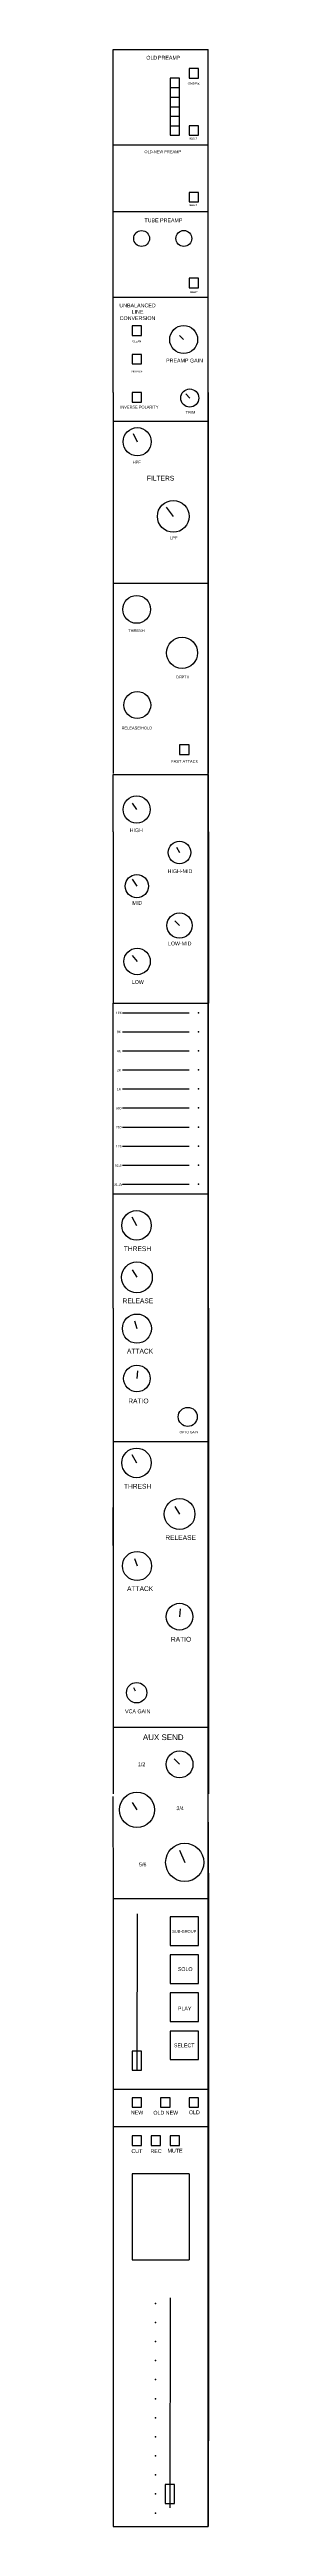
# Model space of a CAD drawing. Header units: inches. Extents: x 0 to 1600, y -1400 to 2600.
# Drawn here: x 0 to 100, y -1400 to 1200 of the extents above; entities that cross this region are included whole.
import ezdxf

# ---------------------------------------------------------------- set-up
doc = ezdxf.new("R2010")
doc.units = ezdxf.units.IN
doc.header["$MEASUREMENT"] = 0
doc.layers.get('0').update_dxf_attribs({"lineweight": 25, "true_color": 0xffffff})
doc.styles.add('textstyle107', font='')
doc.styles.add('textstyle124', font='')
doc.styles.add('textstyle13', font='')
doc.styles.add('textstyle139', font='')
doc.styles.add('textstyle157', font='')
doc.styles.add('textstyle173', font='')
doc.styles.add('textstyle189', font='')
doc.styles.add('textstyle221', font='')
doc.styles.add('textstyle236', font='')
doc.styles.add('textstyle24', font='')
doc.styles.add('textstyle253', font='')
doc.styles.add('textstyle268', font='')
doc.styles.add('textstyle285', font='')
doc.styles.add('textstyle300', font='')
doc.styles.add('textstyle317', font='')
doc.styles.add('textstyle332', font='')
doc.styles.add('textstyle348', font='')
doc.styles.add('textstyle364', font='')
doc.styles.add('textstyle380', font='')
doc.styles.add('textstyle395', font='')
doc.styles.add('textstyle411', font='')
doc.styles.add('textstyle428', font='')
doc.styles.add('textstyle443', font='')
doc.styles.add('textstyle45', font='')
doc.styles.add('textstyle460', font='')
doc.styles.add('textstyle476', font='')
doc.styles.add('textstyle492', font='')
doc.styles.add('textstyle508', font='')
doc.styles.add('textstyle524', font='')
doc.styles.add('textstyle540', font='')
doc.styles.add('textstyle556', font='')
doc.styles.add('textstyle56', font='')
doc.styles.add('textstyle572', font='')
doc.styles.add('textstyle588', font='')
doc.styles.add('textstyle604', font='')
doc.styles.add('textstyle620', font='')
doc.styles.add('textstyle635', font='')
doc.styles.add('textstyle652', font='')
doc.styles.add('textstyle668', font='')
doc.styles.add('textstyle684', font='')
doc.styles.add('textstyle700', font='')
doc.styles.add('textstyle717', font='')
doc.styles.add('textstyle732', font='')
doc.styles.add('textstyle748', font='')
doc.styles.add('textstyle763', font='')
doc.styles.add('textstyle77', font='')
doc.styles.add('textstyle780', font='')
doc.styles.add('textstyle797', font='')
doc.styles.add('textstyle813', font='')
doc.styles.add('textstyle829', font='')
doc.styles.add('textstyle844', font='')
doc.styles.add('textstyle860', font='')
doc.styles.add('textstyle876', font='')
doc.styles.add('textstyle892', font='')
doc.styles.add('textstyle907', font='')
doc.styles.add('textstyle912', font='')
doc.styles.add('textstyle92', font='')
doc.styles.add('textstyle928', font='')
doc.styles.add('textstyle944', font='')
doc.styles.get('textstyle107').set_extended_font_data('Liberation Sans')
doc.styles.get('textstyle124').set_extended_font_data('Liberation Sans')
doc.styles.get('textstyle13').set_extended_font_data('Liberation Sans')
doc.styles.get('textstyle139').set_extended_font_data('Liberation Sans')
doc.styles.get('textstyle157').set_extended_font_data('Liberation Sans')
doc.styles.get('textstyle173').set_extended_font_data('Liberation Sans')
doc.styles.get('textstyle189').set_extended_font_data('Liberation Sans')
doc.styles.get('textstyle221').set_extended_font_data('Liberation Sans')
doc.styles.get('textstyle236').set_extended_font_data('Liberation Sans')
doc.styles.get('textstyle24').set_extended_font_data('Liberation Sans')
doc.styles.get('textstyle253').set_extended_font_data('Liberation Sans')
doc.styles.get('textstyle268').set_extended_font_data('Liberation Sans')
doc.styles.get('textstyle285').set_extended_font_data('Liberation Sans')
doc.styles.get('textstyle300').set_extended_font_data('Liberation Sans')
doc.styles.get('textstyle317').set_extended_font_data('Liberation Sans')
doc.styles.get('textstyle332').set_extended_font_data('Liberation Sans')
doc.styles.get('textstyle348').set_extended_font_data('Liberation Sans')
doc.styles.get('textstyle364').set_extended_font_data('Liberation Sans')
doc.styles.get('textstyle380').set_extended_font_data('Liberation Sans')
doc.styles.get('textstyle395').set_extended_font_data('Liberation Sans')
doc.styles.get('textstyle411').set_extended_font_data('Liberation Sans')
doc.styles.get('textstyle428').set_extended_font_data('Liberation Sans')
doc.styles.get('textstyle443').set_extended_font_data('Liberation Sans')
doc.styles.get('textstyle45').set_extended_font_data('Liberation Sans')
doc.styles.get('textstyle460').set_extended_font_data('Liberation Sans')
doc.styles.get('textstyle476').set_extended_font_data('Liberation Sans')
doc.styles.get('textstyle492').set_extended_font_data('Liberation Sans')
doc.styles.get('textstyle508').set_extended_font_data('Liberation Sans')
doc.styles.get('textstyle524').set_extended_font_data('Liberation Sans')
doc.styles.get('textstyle540').set_extended_font_data('Liberation Sans')
doc.styles.get('textstyle556').set_extended_font_data('Liberation Sans')
doc.styles.get('textstyle56').set_extended_font_data('Liberation Sans')
doc.styles.get('textstyle572').set_extended_font_data('Liberation Sans')
doc.styles.get('textstyle588').set_extended_font_data('Liberation Sans')
doc.styles.get('textstyle604').set_extended_font_data('Liberation Sans')
doc.styles.get('textstyle620').set_extended_font_data('Liberation Sans')
doc.styles.get('textstyle635').set_extended_font_data('Liberation Sans')
doc.styles.get('textstyle652').set_extended_font_data('Liberation Sans')
doc.styles.get('textstyle668').set_extended_font_data('Liberation Sans')
doc.styles.get('textstyle684').set_extended_font_data('Liberation Sans')
doc.styles.get('textstyle700').set_extended_font_data('Liberation Sans')
doc.styles.get('textstyle717').set_extended_font_data('Liberation Sans')
doc.styles.get('textstyle732').set_extended_font_data('Liberation Sans')
doc.styles.get('textstyle748').set_extended_font_data('Liberation Sans')
doc.styles.get('textstyle763').set_extended_font_data('Liberation Sans')
doc.styles.get('textstyle77').set_extended_font_data('Liberation Sans')
doc.styles.get('textstyle780').set_extended_font_data('Liberation Sans')
doc.styles.get('textstyle797').set_extended_font_data('Liberation Sans')
doc.styles.get('textstyle813').set_extended_font_data('Liberation Sans')
doc.styles.get('textstyle829').set_extended_font_data('Liberation Sans')
doc.styles.get('textstyle844').set_extended_font_data('Liberation Sans')
doc.styles.get('textstyle860').set_extended_font_data('Liberation Sans')
doc.styles.get('textstyle876').set_extended_font_data('Liberation Sans')
doc.styles.get('textstyle892').set_extended_font_data('Liberation Sans')
doc.styles.get('textstyle907').set_extended_font_data('Liberation Sans')
doc.styles.get('textstyle912').set_extended_font_data('Liberation Sans')
doc.styles.get('textstyle92').set_extended_font_data('Liberation Sans')
doc.styles.get('textstyle928').set_extended_font_data('Liberation Sans')
doc.styles.get('textstyle944').set_extended_font_data('Liberation Sans')

msp = doc.modelspace()

# ---------------------------------------------------------------- linework, layer by layer
for p, q in [((0, 1100), (0, 1200)), ((0, 1200), (50, 1200)), ((50, 1200), (100, 1200)), ((100, -1400), (100, 1200)), ((100.2, 1100), (100.2, 1200)), ((60, 1170), (60, 1110)), ((70, 1170), (60, 1170)), ((70, 1110), (70, 1170)), ((80, 1180), (80, 1170)), ((90, 1180), (80, 1180)), ((80, 1170), (90, 1170)), ((90, 1170), (90, 1180)), ((60, 1160), (70, 1160)), ((60, 1150), (70, 1150)), ((60, 1140), (70, 1140)), ((60, 1130), (70, 1130)), ((60, 1120), (70, 1120)), ((80, 1120), (80, 1110)), ((90, 1120), (80, 1120)), ((90, 1110), (90, 1120)), ((0, 1030), (0, 1100)), ((0, 1100), (50, 1100)), ((50, 1100), (100, 1100)), ((60, 1110), (70, 1110)), ((80, 1110), (90, 1110)), ((100.2, 1030), (100.2, 1100)), ((80, 1050), (80, 1040)), ((90, 1050), (80, 1050)), ((80, 1040), (90, 1040)), ((90, 1040), (90, 1050)), ((0, 1000), (0, 1030)), ((0, 1030), (50, 1030)), ((50, 1030), (100, 1030)), ((100.2, 1000), (100.2, 1030)), ((0, 940), (0, 1000)), ((100.2, 940), (100.2, 1000)), ((0, 840), (0, 940)), ((0, 940), (50, 940)), ((50, 940), (100, 940)), ((80, 960), (80, 950)), ((90, 960), (80, 960)), ((80, 950), (90, 950)), ((90, 950), (90, 960)), ((100.2, 840), (100.2, 940)), ((20, 910), (20, 900)), ((30, 910), (20, 910)), ((30, 900), (30, 910)), ((20, 900), (30, 900)), ((70, 900), (74.3, 895.6)), ((20, 880), (20, 870)), ((30, 880), (20, 880)), ((20, 870), (30, 870)), ((30, 870), (30, 880)), ((0, 840), (0, 440)), ((20, 840), (20, 830)), ((30, 840), (20, 840)), ((30, 830), (30, 840)), ((76.6, 838.7), (80.7, 834.2)), ((100.2, 840), (100.2, 440)), ((0, 810), (100, 810)), ((20, 830), (30, 830)), ((21.1, 797.1), (25.4, 788.3)), ((56, 719.7), (63.3, 710)), ((0, 640), (50, 640)), ((50, 640), (100, 640)), ((70, 470), (70, 460)), ((80, 470), (70, 470)), ((80, 460), (80, 470)), ((70, 460), (80, 460)), ((0, 439), (50, 439)), ((0, 379), (0, 439)), ((50, 439), (100, 439)), ((100.3, 379), (100.3, 439)), ((20, 409), (24.8, 402.3)), ((0, 379), (0, 199)), ((100.3, 379), (100.3, 199)), ((66.9, 362.6), (70, 357.1)), ((20, 329), (25, 321.8)), ((65, 285.4), (69.9, 280.5)), ((20, 249), (25.3, 242.8)), ((0, -1), (0, 199)), ((0, 199), (50, 199)), ((10, 189), (40, 189)), ((40, 189), (80, 189)), ((50, 199), (100, 199)), ((100.3, -1), (100.3, 199)), ((10, 169), (40, 169)), ((40, 169), (80, 169)), ((10, 149), (40, 149)), ((40, 149), (80, 149)), ((10, 129), (40, 129)), ((10, 109), (40, 109)), ((40, 129), (80, 129)), ((40, 109), (80, 109)), ((10, 89), (40, 89)), ((40, 89), (80, 89)), ((10, 69), (40, 69)), ((40, 69), (80, 69)), ((10, 49), (40, 49)), ((10, 29), (40, 29)), ((40, 49), (80, 49)), ((40, 29), (80, 29)), ((10, 9), (40, 9)), ((40, 9), (80, 9)), ((0, -81), (0, -1)), ((0, -1), (50, -1)), ((0, -1), (50, -1)), ((19.7, -25.3), (24.7, -34.3)), ((50, -1), (50, -1)), ((50, -1), (100, -1)), ((100.3, -81), (100.3, -1)), ((0, -111), (0, -81)), ((0, -121), (0, -101)), ((20, -81), (25.1, -88.8)), ((100.3, -111), (100.3, -81)), ((100.3, -121), (100.3, -101)), ((0, -121), (0, -451)), ((100.3, -121), (100.3, -451)), ((22.5, -134.5), (25.1, -142.6)), ((25.6, -186.8), (25.1, -195)), ((0, -261), (50, -261)), ((19.8, -274.6), (24.7, -283.6)), ((50, -261), (100, -261)), ((0.1, -360.3), (0.1, -330.3)), ((65, -329.5), (70, -337.3)), ((0.1, -370.3), (0.1, -350.3)), ((22.5, -383.8), (25.2, -391.8)), ((70.5, -436.8), (70, -445)), ((0, -451), (0, -561)), ((100.3, -451), (100.3, -561)), ((21.6, -519.3), (23.4, -523)), ((0, -561), (50, -561)), ((0, -561), (0, -631)), ((50, -561), (100, -561)), ((100.3, -561), (100.3, -631)), ((64.2, -594.3), (70, -600)), ((-0.4, -633.7), (0, -741)), ((20, -640), (25.1, -647.8)), ((99.8, -633.7), (100.3, -741)), ((70, -690), (75.4, -702.9)), ((0, -741), (50, -741)), ((0, -741), (0, -941)), ((50, -741), (100, -741)), ((100.3, -741), (100.3, -941)), ((25.4, -757), (25.1, -921.1)), ((90, -760), (60, -760)), ((60, -760), (60, -790)), ((90, -790), (90, -760)), ((60, -790), (90, -790)), ((90, -800), (60, -800)), ((60, -800), (60, -830)), ((90, -830), (90, -800)), ((60, -830), (90, -830)), ((90, -840), (60, -840)), ((60, -840), (60, -870)), ((90, -870), (90, -840)), ((60, -870), (90, -870)), ((60, -880), (60, -910)), ((90, -880), (60, -880)), ((90, -910), (90, -880)), ((30, -901), (20, -901)), ((20, -901), (20, -911)), ((30, -921), (30, -901)), ((60, -910), (90, -910)), ((20, -911), (20, -921)), ((20, -921), (30, -921)), ((0, -941), (50, -941)), ((0, -941), (0, -1221)), ((20, -950), (20, -960)), ((30, -950), (20, -950)), ((20, -960), (30, -960)), ((30, -960), (30, -950)), ((50, -941), (50, -941)), ((50, -941), (100, -941)), ((50, -950), (50, -960)), ((60, -950), (50, -950)), ((50, -960), (60, -960)), ((60, -960), (60, -950)), ((80, -950), (80, -960)), ((90, -950), (80, -950)), ((80, -960), (90, -960)), ((90, -960), (90, -950)), ((100.3, -941), (100.3, -1221)), ((0, -980), (100, -980)), ((20, -990), (20, -1000)), ((30, -990), (20, -990)), ((20, -1000), (30, -1000)), ((30, -1000), (30, -990)), ((40, -990), (40, -1000)), ((50, -990), (40, -990)), ((40, -1000), (50, -1000)), ((50, -1000), (50, -990)), ((60, -990), (60, -1000)), ((70, -990), (60, -990)), ((60, -1000), (70, -1000)), ((70, -1000), (70, -990)), ((80, -1030), (20, -1030)), ((20, -1030), (20, -1120)), ((80, -1030), (80, -1120)), ((20, -1120), (80, -1120)), ((60, -1160), (59.9, -1380.5)), ((0, -1221), (0, -1400)), ((100.3, -1221), (100.2, -1400)), ((54.8, -1355.9), (54.8, -1375.9)), ((64.8, -1355.9), (54.8, -1355.9)), ((54.8, -1375.9), (64.8, -1375.9)), ((64.8, -1375.9), (64.8, -1355.9)), ((0, -1400), (100, -1400))]:
    msp.add_line(p, q)
for centre, radius in [((30, 1001.7), 8.34), ((74.5, 1001.7), 8.35), ((74.3, 895.6), 14.7), ((80.7, 834.2), 9.49), ((25.4, 788.3), 14.8), ((63.3, 710), 16.7), ((24.8, 612.3), 14.6), ((72.6, 566.7), 16.4), ((25.4, 511.9), 14.2), ((24.8, 402.3), 14.3), ((70, 357.1), 11.9), ((25, 321.8), 12.2), ((69.9, 280.5), 13.3), ((25.3, 242.8), 13.9), ((24.7, -34.3), 15.5), ((25.1, -88.8), 16.2), ((25.1, -142.6), 15.3), ((25.1, -195), 14), ((78.6, -235.3), 10), ((24.7, -283.6), 15.5), ((70, -337.3), 16.2), ((25.2, -391.8), 15.3), ((70, -445), 14), ((24.8, -524.8), 10.7), ((70, -600), 14.1), ((25.1, -647.8), 18.5), ((75.4, -702.9), 20.1)]:
    msp.add_circle(centre, radius)
for p in [(90, 189), (90, 169), (90, 149), (90, 129), (90, 109), (90, 89), (90, 69), (90, 49), (90, 29), (90, 9), (44.8, -1165.9), (44.8, -1185.9), (44.8, -1205.9), (44.8, -1225.9), (44.8, -1245.9), (44.8, -1265.9), (44.8, -1285.9), (44.8, -1305.9), (44.8, -1325.9), (44.8, -1345.9), (44.8, -1365.9), (44.8, -1385.9)]:
    msp.add_point(p)

# ---------------------------------------------------------------- texts
at = {"char_height": 1}
for s, insert, attachment_point, style in [('\\C7;\\H4;OLD\\H2; \\H4;PREAMP', (52.9, 1191.4), 5, 'textstyle236'), ('\\C7;\\H2;-20dB Pad', (84.9, 1164.5), 5, 'textstyle221'), ('\\C7;\\H3;OLD-NEW PREAMP', (52.3, 1092.7), 5, 'textstyle77'), ('\\C7;\\H1.5;SELECT', (84.3, 1106.6), 5, 'textstyle876'), ('\\C7;\\H4;TUBE PREAMP', (53, 1020.7), 5, 'textstyle907'), ('\\C7;\\H1.5;SELECT', (84.3, 1036.6), 5, 'textstyle860'), ('\\C7;\\H1.5;SELECT', (84.9, 945.3), 5, 'textstyle892'), ('\\C7;\\H4;UNBALANCED\\PLINE \\PCONVERSION', (25.7, 924.7), 5, 'textstyle717'), ('\\C7;\\H2;CLEAN', (24.8, 893.8), 5, 'textstyle748'), ('\\C7;\\H2;VINTAGE', (25, 862), 5, 'textstyle763'), ('\\C7;\\H4;PREAMP GAIN', (55.8, 875.5), 1, 'textstyle348'), ('\\C7;\\H3;INVERSE POLARITY', (7.5, 826.2), 1, 'textstyle317'), ('\\C7;\\H3;TRIM', (76.4, 820.7), 1, 'textstyle364'), ('\\C7;\\H3;HPF', (24.9, 766.9), 5, 'textstyle189'), ('\\C7;\\H5;FILTERS', (50, 750), 5, 'textstyle173'), ('\\C7;\\H3;LPF', (63.9, 687.5), 5, 'textstyle157'), ('\\C7;\\H3;THRESH', (24.5, 590), 5, 'textstyle92'), ('\\C7;\\H3;DEPTH', (73.3, 541.3), 5, 'textstyle107'), ('\\C7;\\H3;RELEASE/HOLD', (25, 487.8), 5, 'textstyle139'), ('\\C7;\\H3;FAST ATTACK', (75.4, 452.8), 5, 'textstyle124'), ('\\C7;\\H4;HIGH', (24.4, 380.5), 5, 'textstyle780'), ('\\C7;\\H4;HIGH-MID', (70.4, 337.5), 5, 'textstyle813'), ('\\C7;\\H4;MID', (25.4, 304.2), 5, 'textstyle797'), ('\\C7;\\H4;LOW-MID', (70.1, 261.6), 5, 'textstyle844'), ('\\C7;\\H4;LOW', (26, 221.2), 5, 'textstyle829'), ('\\C7;\\H2.5;16K', (3, 190), 1, 'textstyle635'), ('\\C7;\\H2.5;8K', (4, 170), 1, 'textstyle668'), ('\\C7;\\H2.5;4K', (4, 150), 1, 'textstyle652'), ('\\C7;\\H2.5;2K', (4, 130), 1, 'textstyle700'), ('\\C7;\\H2.5;1K', (4, 110), 1, 'textstyle684'), ('\\C7;\\H2.5;500', (3, 90), 1, 'textstyle572'), ('\\C7;\\H2.5;250', (3, 70), 1, 'textstyle556'), ('\\C7;\\H2.5;62.5', (2, 30), 1, 'textstyle588'), ('\\C7;\\H2.5;125', (3, 50), 1, 'textstyle604'), ('\\C7;\\H2.5;31.25', (1, 10), 1, 'textstyle620'), ('\\H5;THRESH', (11.3, -56.3), 1, 'textstyle476'), ('\\H5;RELEASE', (10, -111), 1, 'textstyle508'), ('\\H5;ATTACK', (14.6, -163.8), 1, 'textstyle540'), ('\\H5;RATIO', (16, -216.1), 1, 'textstyle428'), ('\\C7;\\H2.5;OPTO GAIN', (70, -250), 1, 'textstyle732'), ('\\H5;THRESH', (11.4, -305.6), 1, 'textstyle443'), ('\\H5;RELEASE', (55, -359.5), 1, 'textstyle460'), ('\\H5;ATTACK', (14.7, -413.1), 1, 'textstyle492'), ('\\H5;RATIO', (60.9, -466.2), 1, 'textstyle524'), ('\\C7;\\H4;VCA GAIN', (12.6, -542.4), 1, 'textstyle332'), ('\\C7;\\H6;AUX SEND', (52.8, -571.6), 5, 'textstyle253'), ('\\C7;\\H4;1/2', (30, -600), 5, 'textstyle285'), ('\\C7;\\H4;3/4', (70.6, -646.1), 5, 'textstyle300'), ('\\C7;\\H4;5/6', (31.2, -705.2), 5, 'textstyle268'), ('\\C2;\\H3;SUB-GROUP', (62.1, -773.9), 1, 'textstyle411'), ('\\C6;\\H4;SOLO', (68.1, -812.9), 1, 'textstyle395'), ('\\C7;\\H4;PLAY', (68.2, -854.3), 1, 'textstyle24'), ('\\C4;\\H4;SELECT', (64, -893), 1, 'textstyle380'), ('\\C7;\\H4;NEW', (18.7, -963.5), 1, 'textstyle944'), ('\\C7;\\H4;OLD NEW', (42.4, -963.7), 1, 'textstyle912'), ('\\C7;\\H4;OLD', (79.8, -963.3), 1, 'textstyle928'), ('\\C7;\\H4;CUT', (19.3, -1004), 1, 'textstyle13'), ('\\C7;\\H4;REC', (39.3, -1004), 1, 'textstyle45'), ('\\C7;\\H4;MUTE', (57.3, -1003.6), 1, 'textstyle56')]:
    msp.add_mtext(s, dxfattribs=dict(at, insert=insert, attachment_point=attachment_point, style=style))

doc.saveas('drawing.dxf')
